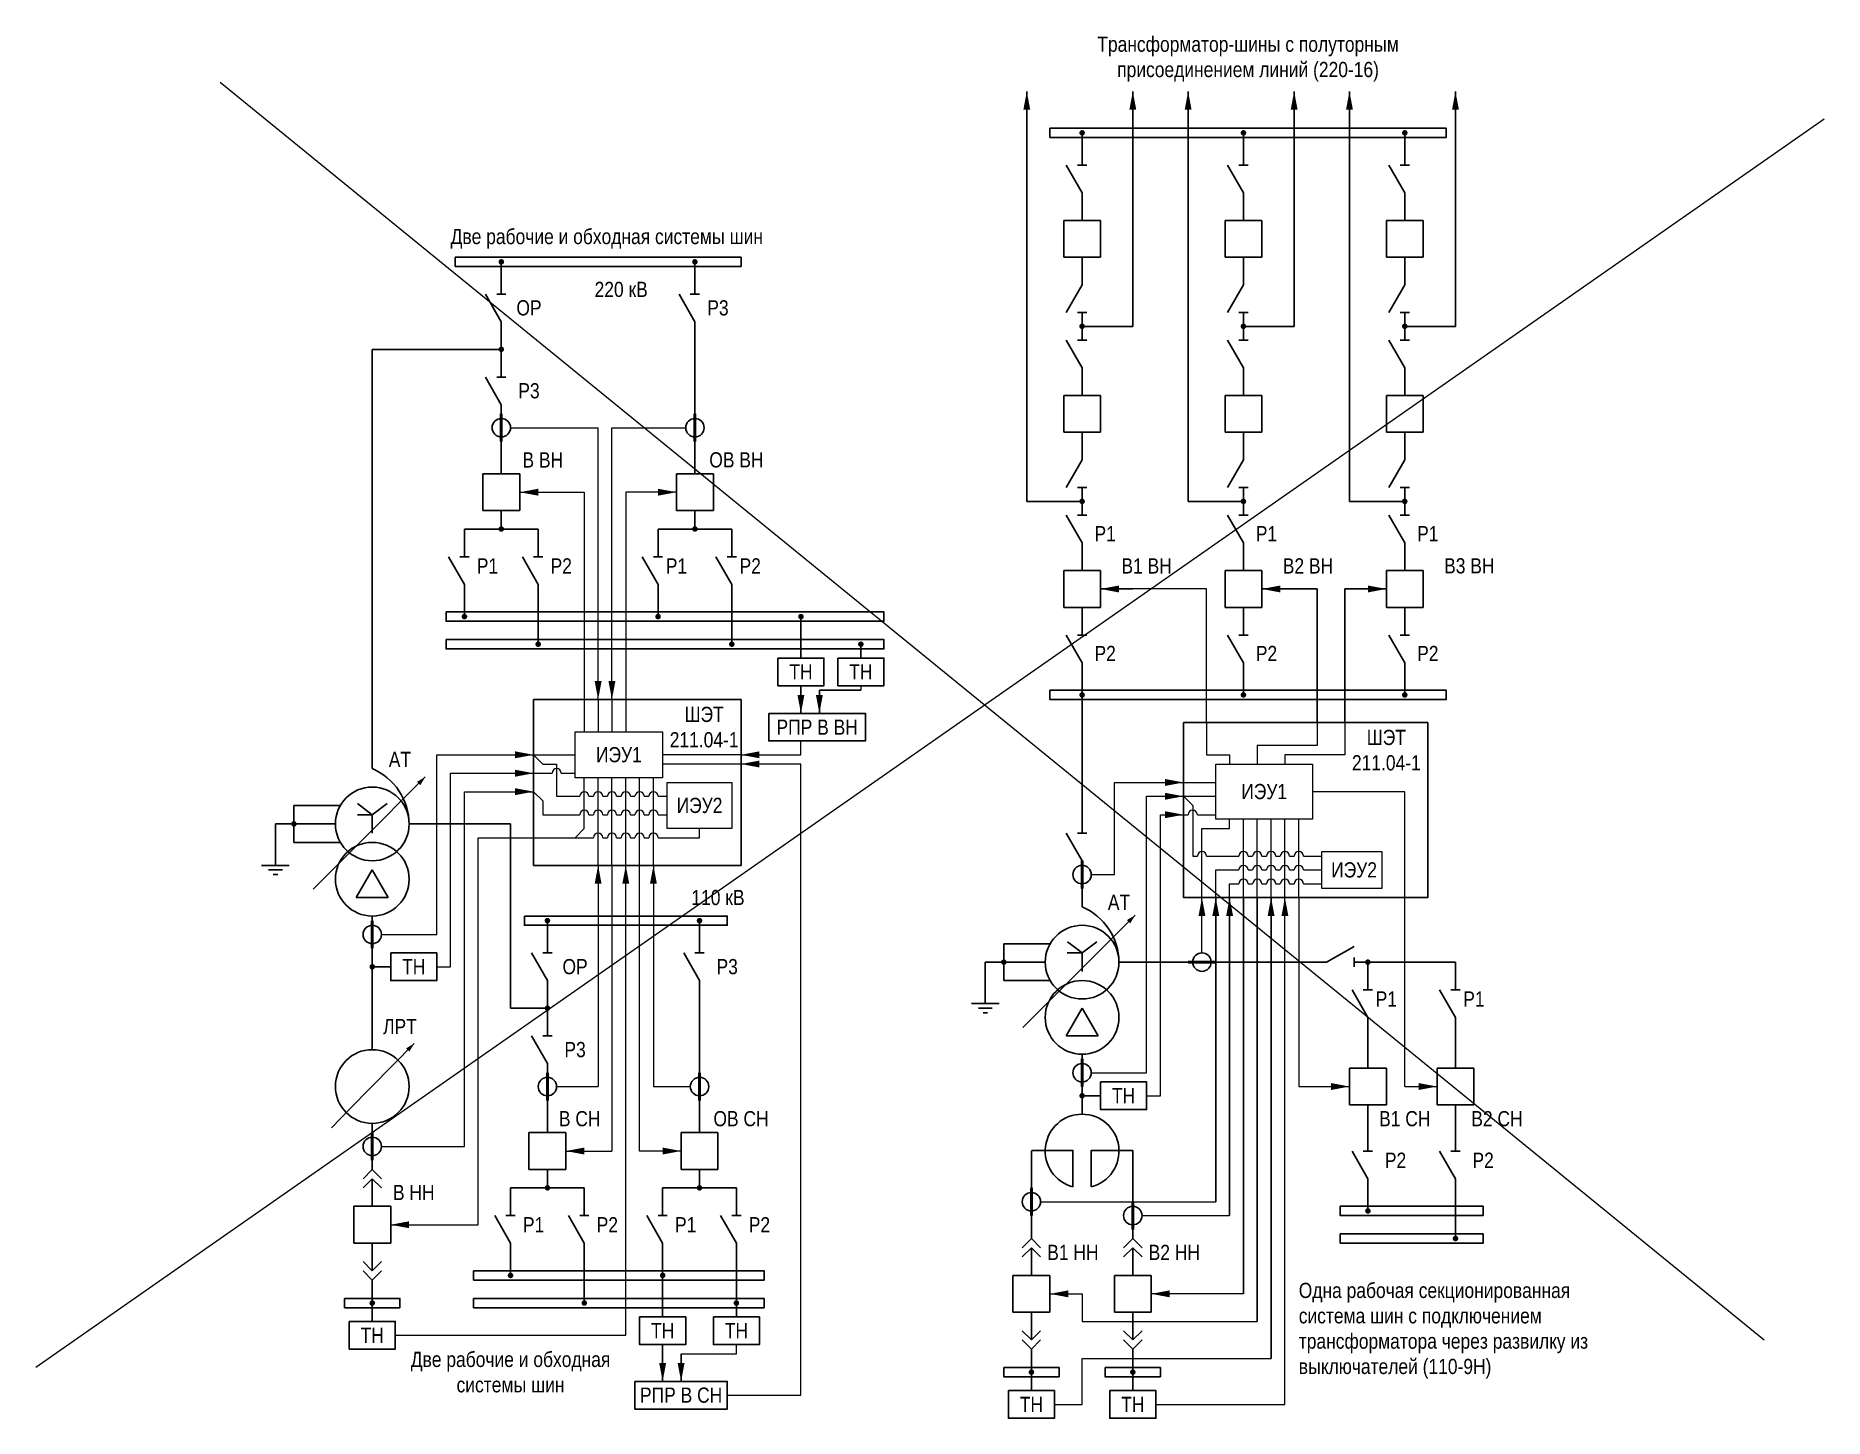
# Model space of a CAD drawing. Header units: millimetres. Extents: x 5769 to 10700, y 4225 to 6895.
# Drawn here: x 7524 to 7912, y 5574 to 5874.1 of the extents above; entities that cross this region are included whole.
import ezdxf
from ezdxf.enums import TextEntityAlignment as Align

# ---------------------------------------------------------------- set-up
doc = ezdxf.new("R2010")
doc.units = ezdxf.units.MM
doc.layers.add('Основная', color=7, linetype='Continuous', lineweight=30)
doc.layers.add('Тонкая', color=7, linetype='Continuous', lineweight=13)
doc.styles.add('Narrow', font='ARIALN.TTF')
doc.styles.add('Вывод', font='tahoma.ttf', dxfattribs={"height": 2.5})
doc.styles.add('Компонент', font='ARIALN.TTF', dxfattribs={"height": 3.5})

msp = doc.modelspace()

# ---------------------------------------------------------------- texts
at = {"layer": 'Основная', "char_height": 3.3, "style": 'Narrow'}
for s, insert, width, attachment_point in [('\\pt9.9;Трансформатор-шины с полуторным присоединением линий (220-16)', (7787, 5869), 91.869, 5), ('\\pt9.9;Две рабочие и обходная системы шин', (7614, 5830), 76.4846, 4), ('\\pi-9.9,l9.9,t9.9;220 кВ', (7651, 5819), 53.3807, 5), ('\\pi-9.9,l9.9,t9.9;ОР', (7631, 5815), 10, 5), ('\\pi-9.9,l9.9,t9.9;Р3', (7672, 5815), 10, 5), ('\\pi-9.9,l9.9,t9.9;Р3', (7631, 5797), 10, 5), ('\\pi-9.9,l9.9,t9.9;В ВН', (7634, 5782), 10, 5), ('\\pi-9.9,l9.9,t9.9;ОВ ВН', (7676, 5782), 16.6811, 5), ('\\pi-9.9,l9.9,t9.9;Р1', (7756, 5766), 10, 5), ('\\pi-9.9,l9.9,t9.9;Р1', (7791, 5766), 10, 5), ('\\pi-9.9,l9.9,t9.9;Р1', (7826, 5766), 10, 5), ('\\pi-9.9,l9.9,t9.9;Р1', (7622, 5759), 10, 5), ('\\pi-9.9,l9.9,t9.9;Р2', (7638, 5759), 10, 5), ('\\pi-9.9,l9.9,t9.9;Р1', (7663, 5759), 10, 5), ('\\pi-9.9,l9.9,t9.9;Р2', (7679, 5759), 10, 5), ('\\pi-9.9,l9.9,t9.9;В1 ВН', (7765, 5759), 21.8485, 5), ('\\pi-9.9,l9.9,t9.9;В2 ВН', (7800, 5759), 21.8485, 5), ('\\pi-9.9,l9.9,t9.9;В3 ВН', (7835, 5759), 21.8485, 5), ('\\pi-9.9,l9.9,t9.9;Р2', (7756, 5740), 10, 5), ('\\pi-9.9,l9.9,t9.9;Р2', (7791, 5740), 10, 5), ('\\pi-9.9,l9.9,t9.9;Р2', (7826, 5740), 10, 5), ('ТН', (7690, 5736), 10, 5), ('ТН', (7703, 5736), 10, 5), ('ШЭТ 211.04-1', (7669, 5724), 22.9138, 5), ('\\pt9.9;РПР В ВН', (7693.52, 5724), 21.0408, 5), ('ШЭТ 211.04-1', (7817, 5719), 22.9138, 5), ('ИЭУ1', (7650.5, 5718), 19, 5), ('\\pi-9.9,l9.9,t9.9;AT', (7603, 5717), 10, 5), ('ИЭУ1', (7790.5, 5710), 21, 5), ('ИЭУ2', (7668, 5707), 14, 5), ('ИЭУ2', (7810, 5693), 19, 5), ('\\pi-9.9,l9.9,t9.9;110 кВ', (7672, 5687), 53.3807, 5), ('\\pi-9.9,l9.9,t9.9;AT', (7759, 5686), 10, 5), ('ТН', (7606, 5672), 10, 5), ('\\pi-9.9,l9.9,t9.9;ОР', (7641, 5672), 10, 5), ('\\pi-9.9,l9.9,t9.9;Р3', (7674, 5672), 10, 5), ('\\pi-9.9,l9.9,t9.9;Р1', (7817, 5665), 10, 5), ('\\pi-9.9,l9.9,t9.9;Р1', (7836, 5665), 10, 5), ('\\pi-9.9,l9.9,t9.9;ЛРТ', (7603, 5659), 10, 5), ('\\pi-9.9,l9.9,t9.9;Р3', (7641, 5654), 10, 5), ('ТН', (7760, 5644), 10, 5), ('\\pi-9.9,l9.9,t9.9;В СН', (7642, 5639), 10, 5), ('\\pi-9.9,l9.9,t9.9;ОВ СН', (7677, 5639), 14.7735, 5), ('\\pi-9.9,l9.9,t9.9;В1 СН', (7821, 5639), 21.8485, 5), ('\\pi-9.9,l9.9,t9.9;В2 СН', (7841, 5639), 21.8485, 5), ('\\pi-9.9,l9.9,t9.9;Р2', (7819, 5630), 10, 5), ('\\pi-9.9,l9.9,t9.9;Р2', (7838, 5630), 10, 5), ('\\pi-9.9,l9.9,t9.9;В НН', (7606, 5623), 21.8485, 5), ('\\pi-9.9,l9.9,t9.9;Р1', (7632, 5616), 10, 5), ('\\pi-9.9,l9.9,t9.9;Р2', (7648, 5616), 10, 5), ('\\pi-9.9,l9.9,t9.9;Р1', (7665, 5616), 10, 5), ('\\pi-9.9,l9.9,t9.9;Р2', (7681, 5616), 10, 5), ('\\pi-9.9,l9.9,t9.9;В1 НН', (7749, 5610), 21.8485, 5), ('\\pi-9.9,l9.9,t9.9;В2 НН', (7771, 5610), 21.8485, 5), ('\\pt9.9;Одна рабочая секционированная система шин с подключением трансформатора через развилку из выключателей (110-9Н)', (7798, 5593), 72.5506, 4), ('ТН', (7597, 5592), 10, 5), ('ТН', (7660, 5593), 10, 5), ('ТН', (7676, 5593), 10, 5), ('\\pt9.9;Две рабочие и обходная системы шин', (7627, 5584), 43.1719, 5), ('\\pt9.9;РПР В СН', (7664, 5579), 20, 5), ('ТН', (7740, 5577), 10, 5), ('ТН', (7762, 5577), 10, 5)]:
    msp.add_mtext(s, dxfattribs=dict(at, insert=insert, width=width, attachment_point=attachment_point))

# ---------------------------------------------------------------- blocks, each defined once
blk = doc.blocks.new('*U32')
at = {"color": 0}
blk.add_line((0, 0), (6, 3.43), dxfattribs=at)
blk = doc.blocks.new('*U23')
at = {"color": 0}
blk.add_line((0, -1), (0, 1), dxfattribs=at)
blk = doc.blocks.new('*U21')
at = {"color": 0}
for p, q in [((0, 3), (0, 9)), ((0, -9), (0, -3))]:
    blk.add_line(p, q, dxfattribs=at)
at = {"color": 0, "ltscale": 0.25, "rotation": 89.99999999999999}
for name, p in [('*U32', (0, -3)), ('*U23', (0, 3))]:
    blk.add_blockref(name, p, dxfattribs=at)
at = {"layer": 'Основная'}
for tag, height, style, p in [('В1', 2.5, 'Вывод', (2, 7)), ('ОУ', 3.5, 'Компонент', (-12, 0)), ('В2', 2.5, 'Вывод', (2, -7))]:
    blk.add_attdef(tag, text='', height=height, dxfattribs=dict(at, style=style)).set_placement(p, align=Align.MIDDLE_CENTER)
blk = doc.blocks.new('*U29')
at = {"color": 0}
for p, q in [((0, 0), (-8, 0)), ((-8, -8), (-8, 0)), ((0, -8), (0, 0)), ((0, -8), (-8, -8))]:
    blk.add_line(p, q, dxfattribs=at)
at = {"layer": 'Основная', "style": 'Компонент'}
blk.add_attdef('ОУ', text='', height=3.5, dxfattribs=at).set_placement((-15, -3), align=Align.MIDDLE_CENTER)
blk = doc.blocks.new('*U35')
at = {"color": 0}
for p, q in [((0, 9), (0, 3)), ((0, -3), (0, -9))]:
    blk.add_line(p, q, dxfattribs=at)
at = {"color": 0, "ltscale": 0.25, "xscale": -1, "rotation": 90}
for name, p in [('*U32', (0, 3)), ('*U23', (0, -3))]:
    blk.add_blockref(name, p, dxfattribs=at)
at = {"layer": 'Основная'}
for tag, height, style, p in [('В2', 2.5, 'Вывод', (2, 7)), ('ОУ', 3.5, 'Компонент', (-12, 0)), ('В1', 2.5, 'Вывод', (2, -7))]:
    blk.add_attdef(tag, text='', height=height, dxfattribs=dict(at, style=style)).set_placement(p, align=Align.MIDDLE_CENTER)
blk = doc.blocks.new('*U41')
at = {"ltscale": 0.25}
blk.add_circle((0, 0), 2, dxfattribs=at)
at = {"layer": 'Основная', "color": 0, "lineweight": 50}
blk.add_line((0, -3), (0, 3), dxfattribs=at)
at = {"layer": 'Основная', "style": 'Компонент'}
blk.add_attdef('ОУ', text='', height=3.5, dxfattribs=at).set_placement((-6, 0), align=Align.MIDDLE_CENTER)
blk = doc.blocks.new('*U14')
at = {"ltscale": 0.25}
for p, q in [((-3.46, -4), (0, 2)), ((0, 2), (3.46, -4)), ((-3.46, -4), (3.46, -4))]:
    blk.add_line(p, q, dxfattribs=at)
blk.add_circle((0, 0), 8, dxfattribs=at)
at = {"layer": 'Основная', "style": 'Компонент'}
blk.add_attdef('ОУ', text='', height=3.5, dxfattribs=at).set_placement((17, 0), align=Align.MIDDLE_CENTER)
blk = doc.blocks.new('*U15')
at = {"ltscale": 0.25}
for p, q in [((0, 0), (-20, 0)), ((14.44, 0), (0, 0))]:
    blk.add_line(p, q, dxfattribs=at)
blk.add_lwpolyline([(-18, 0, 1, 0, 0), (-20, 0, 0, 0, 0)], format="xyseb", dxfattribs=at)
at = {"layer": 'Основная', "style": 'Вывод'}
blk.add_attdef('ОС', text='', height=2.5, dxfattribs=at).set_placement((3, 2), align=Align.MIDDLE_CENTER)
blk = doc.blocks.new('*U68')
at = {"ltscale": 0.25}
for q in [(-3.2, 4.4), (3.2, 4.4), (0, -2), (3.21, 2)]:
    blk.add_line((0, 2), q, dxfattribs=at)
blk.add_circle((0, 0), 8, dxfattribs=at)
blk.add_arc((5.23, -0.15), 13.23, 113.2803, 179.3396, dxfattribs=at)
at = {"layer": 'Основная', "style": 'Компонент'}
blk.add_attdef('ОУ', text='', height=3.5, dxfattribs=at).set_placement((-17, 0), align=Align.MIDDLE_CENTER)
blk = doc.blocks.new('*U50')
at = {"color": 0}
for p, q in [((-3, 0), (3, 0)), ((0, 3), (0, 0)), ((-1.5, -1), (1.5, -1)), ((-0.5, -2), (0.5, -2))]:
    blk.add_line(p, q, dxfattribs=at)
blk = doc.blocks.new('*U72')
at = {"layer": 'Основная', "ltscale": 0.25}
for p, q in [((2, 2), (0, 0)), ((0, 0), (2, -2))]:
    blk.add_line(p, q, dxfattribs=at)
blk = doc.blocks.new('*U40')
at = {"color": 0}
for p, q in [((0, 6), (0, 2)), ((0, 0), (0, -6))]:
    blk.add_line(p, q, dxfattribs=at)
at = {"color": 0, "ltscale": 0.25, "xscale": -1, "rotation": 90}
for p in [(0, 2), (0, 0)]:
    blk.add_blockref('*U72', p, dxfattribs=at)
at = {"layer": 'Основная'}
for tag, height, style, p in [('ОУ2', 3.5, 'Компонент', (-5, 6)), ('В2', 2.5, 'Вывод', (3, 6)), ('ОУ1', 3.5, 'Компонент', (-5, -6)), ('В1', 2.5, 'Вывод', (3, -6))]:
    blk.add_attdef(tag, text='', height=height, dxfattribs=dict(at, style=style)).set_placement(p, align=Align.MIDDLE_CENTER)
blk = doc.blocks.new('*U42')
at = {"color": 0}
for p, q in [((0, 0), (0, 6)), ((0, -6), (0, -2))]:
    blk.add_line(p, q, dxfattribs=at)
at = {"color": 0, "ltscale": 0.25, "rotation": 89.99999999999999}
for p in [(0, 0), (0, -2)]:
    blk.add_blockref('*U72', p, dxfattribs=at)
at = {"layer": 'Основная'}
for tag, height, style, p in [('ОУ1', 3.5, 'Компонент', (-5, 6)), ('В1', 2.5, 'Вывод', (3, 6)), ('ОУ2', 3.5, 'Компонент', (-5, -6)), ('В2', 2.5, 'Вывод', (3, -6))]:
    blk.add_attdef(tag, text='', height=height, dxfattribs=dict(at, style=style)).set_placement(p, align=Align.MIDDLE_CENTER)
blk = doc.blocks.new('*U69')
at = {"color": 0}
for p, q in [((0, 3), (0, 9)), ((0, -9), (0, -3))]:
    blk.add_line(p, q, dxfattribs=at)
at = {"color": 0, "ltscale": 0.25, "rotation": 89.99999999999999}
for name, p in [('*U32', (0, -3)), ('*U23', (0, 3))]:
    blk.add_blockref(name, p, dxfattribs=at)
at = {"layer": 'Основная'}
for tag, height, style, p in [('В1', 2.5, 'Вывод', (2, 7)), ('ОУ', 3.5, 'Компонент', (-13, -1)), ('В2', 2.5, 'Вывод', (2, -7))]:
    blk.add_attdef(tag, text='', height=height, dxfattribs=dict(at, style=style)).set_placement(p, align=Align.MIDDLE_CENTER)
blk = doc.blocks.new('*U51')
at = {"ltscale": 0.25}
blk.add_circle((0, 0), 2, dxfattribs=at)
at = {"layer": 'Основная', "color": 0, "lineweight": 50}
blk.add_line((3, 0), (-3, 0), dxfattribs=at)
at = {"layer": 'Основная', "style": 'Компонент'}
blk.add_attdef('ОУ', text='', height=3.5, dxfattribs=at).set_placement((0, -6), align=Align.MIDDLE_CENTER)
blk = doc.blocks.new('*U67')
at = {"ltscale": 0.25}
for p, q in [((0, 0), (-20, 0)), ((5.64, 0), (0, 0))]:
    blk.add_line(p, q, dxfattribs=at)
blk.add_lwpolyline([(-18, 0, 1, 0, 0), (-20, 0, 0, 0, 0)], format="xyseb", dxfattribs=at)
at = {"layer": 'Основная', "style": 'Вывод'}
blk.add_attdef('ОС', text='', height=2.5, dxfattribs=at).set_placement((3, 2), align=Align.MIDDLE_CENTER)

# ---------------------------------------------------------------- linework, layer by layer
for p, q in [((7755, 5754), (7762, 5754)), ((7790, 5754), (7802, 5754)), ((7802, 5754), (7802, 5725)), ((7808, 5725), (7808, 5754)), ((7808, 5754), (7817, 5754)), ((7690, 5733), (7690, 5727)), ((7703, 5732), (7694, 5732)), ((7694, 5732), (7694, 5727)), ((7690, 5730), (7690, 5727)), ((7780, 5621), (7780, 5687)), ((7783, 5687), (7783, 5618)), ((7786, 5601), (7786, 5687)), ((7789, 5595), (7789, 5687)), ((7792, 5587), (7792, 5687)), ((7660, 5590), (7660, 5583)), ((7664, 5588), (7664, 5582)), ((7660, 5587), (7660, 5582))]:
    msp.add_line(p, q)
at = {"layer": 'Основная'}
for p, q in [((7739, 5773), (7739, 5862)), ((7762, 5811), (7762, 5862)), ((7774, 5773), (7774, 5862)), ((7797, 5811), (7797, 5862)), ((7809, 5773), (7809, 5862)), ((7832, 5811), (7832, 5862)), ((7751, 5852), (7751, 5853)), ((7786, 5852), (7786, 5853)), ((7821, 5852), (7821, 5853)), ((7751, 5840), (7751, 5837)), ((7786, 5840), (7786, 5837)), ((7821, 5840), (7821, 5837)), ((7625, 5824), (7625, 5825)), ((7667, 5824), (7667, 5825)), ((7751, 5811), (7762, 5811)), ((7786, 5811), (7797, 5811)), ((7821, 5811), (7832, 5811)), ((7625, 5806), (7597, 5806)), ((7597, 5806), (7597, 5715)), ((7667, 5806), (7667, 5788)), ((7751, 5802), (7751, 5799)), ((7786, 5802), (7786, 5799)), ((7821, 5802), (7821, 5799)), ((7625, 5788), (7625, 5779)), ((7667, 5788), (7667, 5779)), ((7625, 5771), (7625, 5767)), ((7667, 5771), (7667, 5767)), ((7751, 5773), (7739, 5773)), ((7786, 5773), (7774, 5773)), ((7821, 5773), (7809, 5773)), ((7617, 5767), (7625, 5767)), ((7625, 5767), (7633, 5767)), ((7659, 5767), (7667, 5767)), ((7667, 5767), (7675, 5767)), ((7617, 5749), (7617, 5748)), ((7633, 5749), (7633, 5743)), ((7659, 5749), (7659, 5748)), ((7675, 5749), (7675, 5743)), ((7690, 5748), (7690, 5739)), ((7751, 5744), (7751, 5748)), ((7786, 5744), (7786, 5748)), ((7821, 5744), (7821, 5748)), ((7633, 5743), (7633, 5742)), ((7675, 5743), (7675, 5742)), ((7703, 5742), (7703, 5739)), ((7751, 5732), (7751, 5730)), ((7786, 5732), (7786, 5731)), ((7821, 5732), (7821, 5731)), ((7751, 5730), (7751, 5701)), ((7597, 5718), (7597, 5716)), ((7627, 5703), (7627, 5663)), ((7751, 5689), (7751, 5685)), ((7597, 5683), (7597, 5670)), ((7635, 5681), (7635, 5682)), ((7668, 5681), (7668, 5682)), ((7832, 5673), (7813, 5673)), ((7601, 5672), (7597, 5672)), ((7597, 5670), (7597, 5654)), ((7635, 5663), (7627, 5663)), ((7668, 5663), (7668, 5645)), ((7813, 5660), (7813, 5650)), ((7832, 5660), (7832, 5650)), ((7597, 5656), (7597, 5654)), ((7751, 5653), (7751, 5640)), ((7635, 5645), (7635, 5636)), ((7668, 5645), (7668, 5636)), ((7755, 5644), (7751, 5644)), ((7813, 5638), (7813, 5642)), ((7832, 5638), (7832, 5642)), ((7597, 5631.5), (7597, 5638)), ((7740, 5632), (7740, 5619)), ((7635, 5628), (7635, 5624)), ((7668, 5628), (7668, 5624)), ((7740, 5616.5), (7740, 5629)), ((7627, 5624), (7635, 5624)), ((7635, 5624), (7643, 5624)), ((7660, 5624), (7668, 5624)), ((7668, 5624), (7676, 5624)), ((7813, 5620), (7813, 5619)), ((7832, 5614), (7832, 5620)), ((7832, 5614), (7832, 5613)), ((7627, 5606), (7627, 5605)), ((7643, 5606), (7643, 5600)), ((7660, 5606), (7660, 5605)), ((7660, 5605), (7660, 5596)), ((7676, 5606), (7676, 5600)), ((7597, 5600), (7597, 5598)), ((7643, 5600), (7643, 5599)), ((7676, 5600), (7676, 5599)), ((7676, 5599), (7676, 5596)), ((7597, 5595), (7597, 5598)), ((7740, 5585), (7740, 5583)), ((7762, 5585), (7762, 5583)), ((7740, 5580), (7740, 5583)), ((7762, 5580), (7762, 5583))]:
    msp.add_line(p, q, dxfattribs=at)
for points in [[(7744, 5854), (7830, 5854), (7830, 5852), (7744, 5852)], [(7615, 5826), (7677, 5826), (7677, 5824), (7615, 5824)], [(7613, 5749), (7708, 5749), (7708, 5747), (7613, 5747)], [(7613, 5743), (7708, 5743), (7708, 5741), (7613, 5741)], [(7685, 5739), (7695, 5739), (7695, 5733), (7685, 5733)], [(7698, 5739), (7708, 5739), (7708, 5733), (7698, 5733)], [(7744, 5732), (7830, 5732), (7830, 5730), (7744, 5730)], [(7632, 5730), (7677, 5730), (7677, 5694), (7632, 5694)], [(7683, 5727), (7704, 5727), (7704, 5721), (7683, 5721)], [(7773, 5725), (7826, 5725), (7826, 5687), (7773, 5687)], [(7630, 5683), (7674, 5683), (7674, 5681), (7630, 5681)], [(7601, 5675), (7611, 5675), (7611, 5669), (7601, 5669)], [(7755, 5647), (7765, 5647), (7765, 5641), (7755, 5641)], [(7807, 5620), (7838, 5620), (7838, 5618), (7807, 5618)], [(7807, 5614), (7838, 5614), (7838, 5612), (7807, 5612)], [(7619, 5606), (7682, 5606), (7682, 5604), (7619, 5604)], [(7591, 5600), (7603, 5600), (7603, 5598), (7591, 5598)], [(7619, 5600), (7682, 5600), (7682, 5598), (7619, 5598)], [(7592, 5595), (7602, 5595), (7602, 5589), (7592, 5589)], [(7655, 5596), (7665, 5596), (7665, 5590), (7655, 5590)], [(7671, 5596), (7681, 5596), (7681, 5590), (7671, 5590)], [(7734, 5585), (7746, 5585), (7746, 5583), (7734, 5583)], [(7756, 5585), (7768, 5585), (7768, 5583), (7756, 5583)], [(7654, 5582), (7674, 5582), (7674, 5576), (7654, 5576)], [(7735, 5580), (7745, 5580), (7745, 5574), (7735, 5574)], [(7757, 5580), (7767, 5580), (7767, 5574), (7757, 5574)]]:
    msp.add_lwpolyline(points, close=True, dxfattribs=at)
at = {"layer": 'Основная', "ltscale": 0.25, "const_width": 0.6}
for points in [[(7750.7, 5853, 1), (7751.3, 5853, 1)], [(7785.7, 5853, 1), (7786.3, 5853, 1)], [(7820.7, 5853, 1), (7821.3, 5853, 1)], [(7624.7, 5825, 1), (7625.3, 5825, 1)], [(7666.7, 5825, 1), (7667.3, 5825, 1)], [(7751.3, 5811.01, 1), (7750.7, 5811.01, 1)], [(7786.3, 5811.01, 1), (7785.7, 5811.01, 1)], [(7821.3, 5811.01, 1), (7820.7, 5811.01, 1)], [(7625.3, 5806.01, 1), (7624.7, 5806.01, 1)], [(7751.3, 5773.01, 1), (7750.7, 5773.01, 1)], [(7786.3, 5773.01, 1), (7785.7, 5773.01, 1)], [(7821.3, 5773.01, 1), (7820.7, 5773.01, 1)], [(7625.3, 5767.01, 1), (7624.7, 5767.01, 1)], [(7667.3, 5767.01, 1), (7666.7, 5767.01, 1)], [(7616.7, 5748, 1), (7617.3, 5748, 1)], [(7658.7, 5748, 1), (7659.3, 5748, 1)], [(7689.7, 5748, 1), (7690.3, 5748, 1)], [(7632.7, 5742, 1), (7633.3, 5742, 1)], [(7674.7, 5742, 1), (7675.3, 5742, 1)], [(7702.7, 5742, 1), (7703.3, 5742, 1)], [(7750.7, 5731, 1), (7751.3, 5731, 1)], [(7785.7, 5731, 1), (7786.3, 5731, 1)], [(7820.7, 5731, 1), (7821.3, 5731, 1)], [(7579.7, 5703, 1), (7580.3, 5703, 1)], [(7634.7, 5682, 1), (7635.3, 5682, 1)], [(7667.7, 5682, 1), (7668.3, 5682, 1)], [(7596.7, 5672, 1), (7597.3, 5672, 1)], [(7733.7, 5673, 1), (7734.3, 5673, 1)], [(7812.7, 5673, 1), (7813.3, 5673, 1)], [(7635.3, 5663.01, 1), (7634.7, 5663.01, 1)], [(7750.7, 5644, 1), (7751.3, 5644, 1)], [(7635.3, 5624.01, 1), (7634.7, 5624.01, 1)], [(7668.3, 5624.01, 1), (7667.7, 5624.01, 1)], [(7812.7, 5619, 1), (7813.3, 5619, 1)], [(7831.7, 5613, 1), (7832.3, 5613, 1)], [(7626.7, 5605, 1), (7627.3, 5605, 1)], [(7659.7, 5605, 1), (7660.3, 5605, 1)], [(7596.7, 5599, 1), (7597.3, 5599, 1)], [(7642.7, 5599, 1), (7643.3, 5599, 1)], [(7675.7, 5599, 1), (7676.3, 5599, 1)], [(7739.7, 5584, 1), (7740.3, 5584, 1)], [(7761.7, 5584, 1), (7762.3, 5584, 1)]]:
    msp.add_lwpolyline(points, format="xyb", close=True, dxfattribs=at)
at = {"layer": 'Основная'}
for points in [[(7590, 5707), (7580, 5707)], [(7580, 5707), (7580, 5699)], [(7580, 5703), (7576, 5703)], [(7576, 5703), (7576, 5697)], [(7589, 5703), (7579, 5703)], [(7605, 5703), (7627, 5703)], [(7590, 5699), (7580, 5699)], [(7597, 5683), (7597, 5675)], [(7744, 5677), (7734, 5677)], [(7734, 5677), (7734, 5669)], [(7734, 5673), (7730, 5673)], [(7730, 5673), (7730, 5667)], [(7743, 5673), (7733, 5673)], [(7759, 5673), (7777, 5673)], [(7777, 5673), (7804, 5673)], [(7744, 5669), (7734, 5669)], [(7597, 5656), (7597, 5654)], [(7751, 5653), (7751, 5645)], [(7740, 5632.13), (7749, 5632.13), (7749, 5624.25)], [(7740, 5632.13), (7749, 5632.13)], [(7762, 5632.13), (7753, 5632.13), (7753, 5624.25)], [(7753, 5632.13), (7762, 5632.13)], [(7762, 5617), (7762, 5632.13)]]:
    msp.add_lwpolyline(points, dxfattribs=at)
at = {"layer": 'Основная', "ltscale": 0.25}
msp.add_circle((7597, 5646), 8, dxfattribs=at)
msp.add_arc((7751, 5632), 8, 284.4775, 255.5225, dxfattribs=at)
at = {"layer": 'Тонкая'}
for p, q in [((7564, 5864), (7899, 5591)), ((7912, 5856), (7524, 5585)), ((7627, 5789), (7646, 5789)), ((7646, 5730), (7646, 5789)), ((7649, 5730), (7649, 5789)), ((7649, 5789), (7665, 5789)), ((7629, 5775), (7643, 5775)), ((7643, 5775), (7643, 5730)), ((7663, 5775), (7652, 5775)), ((7652, 5775), (7652, 5730)), ((7778, 5754), (7762, 5754)), ((7778, 5725), (7778, 5754)), ((7811, 5754), (7817, 5754)), ((7703, 5733), (7703, 5732)), ((7643, 5730), (7643, 5723)), ((7646, 5730), (7646, 5723)), ((7649, 5730), (7649, 5723)), ((7652, 5730), (7652, 5723)), ((7778, 5725), (7778, 5718)), ((7802, 5725), (7802, 5720)), ((7808, 5725), (7808, 5718)), ((7690, 5718), (7690, 5721)), ((7802, 5720), (7789, 5720)), ((7789, 5720), (7789, 5716)), ((7611, 5718), (7632, 5718)), ((7611, 5679), (7611, 5718)), ((7632, 5718), (7641, 5718)), ((7634, 5716), (7632, 5718)), ((7634, 5716), (7637, 5716)), ((7637, 5716), (7637, 5709)), ((7677, 5718), (7660, 5718)), ((7677, 5716), (7660, 5716)), ((7677, 5718), (7690, 5718)), ((7690, 5716), (7677, 5716)), ((7690, 5579), (7690, 5716)), ((7778, 5718), (7783, 5718)), ((7783, 5718), (7783, 5716)), ((7808, 5718), (7795, 5718)), ((7795, 5718), (7795, 5716)), ((7614, 5672), (7614, 5714)), ((7614, 5714), (7632, 5714)), ((7632, 5714), (7636, 5714)), ((7638, 5714), (7641, 5714)), ((7643, 5702), (7643, 5713)), ((7646, 5694), (7646, 5713)), ((7649, 5694), (7649, 5713)), ((7652, 5694), (7652, 5713)), ((7655, 5694), (7655, 5713)), ((7658, 5694), (7658, 5713)), ((7758, 5712), (7773, 5712)), ((7758, 5692), (7758, 5712)), ((7773, 5712), (7780, 5712)), ((7617, 5633), (7617, 5710)), ((7617, 5710), (7632, 5710)), ((7634, 5708), (7632, 5710)), ((7634, 5708), (7634, 5705)), ((7637, 5709), (7642, 5709)), ((7644, 5709), (7645, 5709)), ((7647, 5709), (7648, 5709)), ((7650, 5709), (7651, 5709)), ((7653, 5709), (7654, 5709)), ((7656, 5709), (7657, 5709)), ((7659, 5709), (7661, 5709)), ((7765, 5649), (7765, 5709)), ((7765, 5709), (7773, 5709)), ((7775, 5707), (7773, 5709)), ((7773, 5709), (7780, 5709)), ((7821, 5710), (7801, 5710)), ((7821, 5687), (7821, 5710)), ((7634, 5705), (7642, 5705)), ((7644, 5705), (7645, 5705)), ((7647, 5705), (7648, 5705)), ((7650, 5705), (7651, 5705)), ((7653, 5705), (7654, 5705)), ((7656, 5705), (7657, 5705)), ((7659, 5705), (7661, 5705)), ((7768, 5644), (7768, 5705)), ((7768, 5705), (7773, 5705)), ((7769, 5705), (7773, 5705)), ((7773, 5705), (7774, 5705)), ((7775, 5707), (7775, 5696)), ((7776, 5705), (7780, 5705)), ((7783, 5702), (7783, 5704)), ((7786, 5687), (7786, 5704)), ((7789, 5687), (7789, 5704)), ((7792, 5687), (7792, 5704)), ((7795, 5687), (7795, 5704)), ((7798, 5687), (7798, 5704)), ((7620, 5616), (7620, 5700)), ((7620, 5700), (7632, 5700)), ((7632, 5700), (7645, 5700)), ((7641, 5700), (7643, 5702)), ((7647, 5700), (7648, 5700)), ((7650, 5700), (7651, 5700)), ((7653, 5700), (7654, 5700)), ((7656, 5700), (7657, 5700)), ((7659, 5700), (7668, 5700)), ((7668, 5700), (7668, 5702)), ((7777, 5687), (7777, 5702)), ((7777, 5702), (7783, 5702)), ((7775, 5696), (7776, 5696)), ((7778, 5696), (7785, 5696)), ((7787, 5696), (7788, 5696)), ((7790, 5696), (7791, 5696)), ((7793, 5696), (7794, 5696)), ((7796, 5696), (7797, 5696)), ((7799, 5696), (7803, 5696)), ((7646, 5694), (7646, 5646)), ((7649, 5694), (7649, 5632)), ((7652, 5592), (7652, 5694)), ((7655, 5632), (7655, 5694)), ((7658, 5694), (7658, 5646)), ((7753, 5692), (7758, 5692)), ((7780, 5687), (7780, 5693)), ((7780, 5693), (7785, 5693)), ((7787, 5693), (7788, 5693)), ((7790, 5693), (7791, 5693)), ((7793, 5693), (7794, 5693)), ((7796, 5693), (7797, 5693)), ((7799, 5693), (7803, 5693)), ((7783, 5687), (7783, 5690)), ((7783, 5690), (7785, 5690)), ((7787, 5690), (7788, 5690)), ((7790, 5690), (7791, 5690)), ((7793, 5690), (7794, 5690)), ((7796, 5690), (7797, 5690)), ((7799, 5690), (7803, 5690)), ((7777, 5675), (7777, 5687)), ((7795, 5577), (7795, 5687)), ((7798, 5687), (7798, 5646)), ((7821, 5646), (7821, 5687)), ((7599, 5679), (7611, 5679)), ((7611, 5672), (7614, 5672)), ((7637, 5646), (7646, 5646)), ((7658, 5646), (7666, 5646)), ((7753, 5649), (7765, 5649)), ((7798, 5646), (7809, 5646)), ((7821, 5646), (7828, 5646)), ((7765, 5644), (7768, 5644)), ((7599, 5633), (7617, 5633)), ((7639, 5632), (7649, 5632)), ((7664, 5632), (7655, 5632)), ((7742, 5621), (7780, 5621)), ((7601, 5616), (7620, 5616)), ((7764, 5618), (7783, 5618)), ((7744, 5601), (7751, 5601)), ((7751, 5601), (7751, 5595)), ((7786, 5601), (7766, 5601)), ((7751, 5595), (7789, 5595)), ((7602, 5592), (7652, 5592)), ((7664, 5588), (7676, 5588)), ((7676, 5588), (7676, 5590)), ((7751, 5577), (7751, 5587)), ((7751, 5587), (7792, 5587)), ((7674, 5579), (7690, 5579)), ((7745, 5577), (7751, 5577)), ((7767, 5577), (7795, 5577))]:
    msp.add_line(p, q, dxfattribs=at)
at = {"layer": 'Тонкая', "ltscale": 0.3}
for points in [[(7739, 5862, 0, 1.5, 0), (7739, 5858, 0, 0, 0)], [(7762, 5862, 0, 1.5, 0), (7762, 5858, 0, 0, 0)], [(7774, 5862, 0, 1.5, 0), (7774, 5858, 0, 0, 0)], [(7797, 5862, 0, 1.5, 0), (7797, 5858, 0, 0, 0)], [(7809, 5862, 0, 1.5, 0), (7809, 5858, 0, 0, 0)], [(7832, 5862, 0, 1.5, 0), (7832, 5858, 0, 0, 0)], [(7629, 5775, 0, 1.5, 0), (7633, 5775, 0, 0, 0)], [(7663, 5775, 0, 1.5, 0), (7659, 5775, 0, 0, 0)], [(7755, 5754, 0, 1.5, 0), (7759, 5754, 0, 0, 0)], [(7790, 5754, 0, 1.5, 0), (7794, 5754, 0, 0, 0)], [(7817, 5754, 0, 1.5, 0), (7813, 5754, 0, 0, 0)], [(7646, 5730, 0, 1.5, 0), (7646, 5734, 0, 0, 0)], [(7649, 5730, 0, 1.5, 0), (7649, 5734, 0, 0, 0)], [(7690, 5727, 0, 1.5, 0), (7690, 5731, 0, 0, 0)], [(7694, 5727, 0, 1.5, 0), (7694, 5731, 0, 0, 0)], [(7632, 5718, 0, 1.5, 0), (7628, 5718, 0, 0, 0)], [(7677, 5718, 0, 1.5, 0), (7681, 5718, 0, 0, 0)], [(7677, 5716, 0, 1.5, 0), (7681, 5716, 0, 0, 0)], [(7632, 5714, 0, 1.5, 0), (7628, 5714, 0, 0, 0)], [(7773, 5712, 0, 1.5, 0), (7769, 5712, 0, 0, 0)], [(7632, 5710, 0, 1.5, 0), (7628, 5710, 0, 0, 0)], [(7773, 5709, 0, 1.5, 0), (7769, 5709, 0, 0, 0)], [(7773, 5705, 0, 1.5, 0), (7769, 5705, 0, 0, 0)], [(7646, 5694, 0, 1.5, 0), (7646, 5690, 0, 0, 0)], [(7652, 5694, 0, 1.5, 0), (7652, 5690, 0, 0, 0)], [(7658, 5694, 0, 1.5, 0), (7658, 5690, 0, 0, 0)], [(7777, 5687, 0, 1.5, 0), (7777, 5683, 0, 0, 0)], [(7780, 5687, 0, 1.5, 0), (7780, 5683, 0, 0, 0)], [(7783, 5687, 0, 1.5, 0), (7783, 5683, 0, 0, 0)], [(7792, 5687, 0, 1.5, 0), (7792, 5683, 0, 0, 0)], [(7795, 5687, 0, 1.5, 0), (7795, 5683, 0, 0, 0)], [(7809, 5646, 0, 1.5, 0), (7805, 5646, 0, 0, 0)], [(7828, 5646, 0, 1.5, 0), (7824, 5646, 0, 0, 0)], [(7639, 5632, 0, 1.5, 0), (7643, 5632, 0, 0, 0)], [(7664, 5632, 0, 1.5, 0), (7660, 5632, 0, 0, 0)], [(7601, 5616, 0, 1.5, 0), (7605, 5616, 0, 0, 0)], [(7744, 5601, 0, 1.5, 0), (7748, 5601, 0, 0, 0)], [(7766, 5601, 0, 1.5, 0), (7770, 5601, 0, 0, 0)], [(7660, 5582, 0, 1.5, 0), (7660, 5586, 0, 0, 0)], [(7664, 5582, 0, 1.5, 0), (7664, 5586, 0, 0, 0)]]:
    msp.add_lwpolyline(points, format="xyseb", dxfattribs=at)
at = {"layer": 'Тонкая'}
for points in [[(7641, 5723), (7660, 5723), (7660, 5713), (7641, 5713)], [(7780, 5716), (7801, 5716), (7801, 5704), (7780, 5704)], [(7661, 5712), (7675, 5712), (7675, 5702), (7661, 5702)], [(7803, 5697), (7816, 5697), (7816, 5689), (7803, 5689)]]:
    msp.add_lwpolyline(points, close=True, dxfattribs=at)
for centre in [(7637, 5714), (7643, 5709), (7646, 5709), (7649, 5709), (7652, 5709), (7655, 5709), (7658, 5709), (7643, 5705), (7646, 5705), (7649, 5705), (7652, 5705), (7655, 5705), (7658, 5705), (7775, 5705), (7646, 5700), (7649, 5700), (7652, 5700), (7655, 5700), (7658, 5700), (7777, 5696), (7786, 5696), (7789, 5696), (7792, 5696), (7795, 5696), (7798, 5696), (7786, 5693), (7789, 5693), (7792, 5693), (7795, 5693), (7798, 5693), (7786, 5690), (7789, 5690), (7792, 5690), (7795, 5690), (7798, 5690)]:
    msp.add_arc(centre, 1, 0, 180, dxfattribs=at)

# ---------------------------------------------------------------- block references
at = {"layer": 'Основная'}
for name, p in [('*U21', (7751, 5843)), ('*U21', (7786, 5843)), ('*U21', (7821, 5843)), ('*U21', (7625, 5815)), ('*U21', (7667, 5815)), ('*U35', (7751, 5817)), ('*U35', (7786, 5817)), ('*U35', (7821, 5817)), ('*U21', (7751, 5805)), ('*U21', (7786, 5805)), ('*U21', (7821, 5805)), ('*U21', (7625, 5797)), ('*U35', (7751, 5779)), ('*U35', (7786, 5779)), ('*U35', (7821, 5779)), ('*U21', (7751, 5767)), ('*U21', (7786, 5767)), ('*U21', (7821, 5767)), ('*U21', (7617, 5758)), ('*U21', (7633, 5758)), ('*U21', (7659, 5758)), ('*U21', (7675, 5758)), ('*U21', (7751, 5741)), ('*U21', (7786, 5741)), ('*U21', (7821, 5741)), ('*U21', (7751, 5698)), ('*U21', (7635, 5672)), ('*U21', (7668, 5672)), ('*U21', (7813, 5664)), ('*U69', (7832, 5664)), ('*U21', (7635, 5654)), ('*U21', (7813, 5629)), ('*U69', (7832, 5629)), ('*U21', (7627, 5615)), ('*U21', (7643, 5615)), ('*U21', (7660, 5615)), ('*U21', (7676, 5615))]:
    msp.add_blockref(name, p, dxfattribs=at)
at = {"layer": 'Основная', "ltscale": 0.25}
for name, p, rotation in [('*U29', (7747, 5826), 180), ('*U29', (7782, 5826), 180), ('*U29', (7817, 5826), 180), ('*U29', (7747, 5788), 180), ('*U29', (7782, 5788), 180), ('*U29', (7817, 5788), 180), ('*U29', (7621, 5771), 180), ('*U29', (7663, 5771), 180), ('*U29', (7747, 5750), 180), ('*U29', (7782, 5750), 180), ('*U29', (7817, 5750), 180), ('*U15', (7594.36, 5699.05), 224.9999999999999), ('*U15', (7748.36, 5669.05), 224.9999999999999), ('*U67', (7592.08, 5641.09), 225.4999775496878), ('*U29', (7809, 5642), 180), ('*U29', (7828, 5642), 180), ('*U29', (7631, 5628), 180), ('*U29', (7664, 5628), 180)]:
    msp.add_blockref(name, p, dxfattribs=dict(at, rotation=rotation))
for name, p in [('*U41', (7625, 5789)), ('*U41', (7667, 5789)), ('*U50', (7576, 5694)), ('*U41', (7751, 5692)), ('*U41', (7597, 5679)), ('*U51', (7777, 5673)), ('*U50', (7730, 5664)), ('*U41', (7751, 5649)), ('*U41', (7635, 5646)), ('*U41', (7668, 5646)), ('*U41', (7597, 5633)), ('*U40', (7597, 5626)), ('*U41', (7740, 5621)), ('*U29', (7601, 5620)), ('*U41', (7762, 5618)), ('*U40', (7740, 5611)), ('*U40', (7762, 5611)), ('*U42', (7597, 5606)), ('*U29', (7744, 5605)), ('*U29', (7766, 5605)), ('*U42', (7740, 5591)), ('*U42', (7762, 5591))]:
    msp.add_blockref(name, p, dxfattribs=at)
at = {"layer": 'Основная', "ltscale": 0.35, "xscale": -1}
for p in [(7597, 5703), (7751, 5673)]:
    msp.add_blockref('*U68', p, dxfattribs=at)
at = {"layer": 'Основная', "ltscale": 0.35}
for p in [(7597, 5691), (7751, 5661)]:
    msp.add_blockref('*U14', p, dxfattribs=at)
at = {"layer": 'Основная', "rotation": 270}
msp.add_blockref('*U21', (7807, 5673), dxfattribs=at)

msp.set_redraw_order([(e.dxf.handle, doc.entitydb.next_handle()) for e in msp.query("TEXT MTEXT ATTDEF DIMENSION ARC_DIMENSION")])  # texts and dimensions are drawn at this point

doc.saveas('drawing.dxf')
